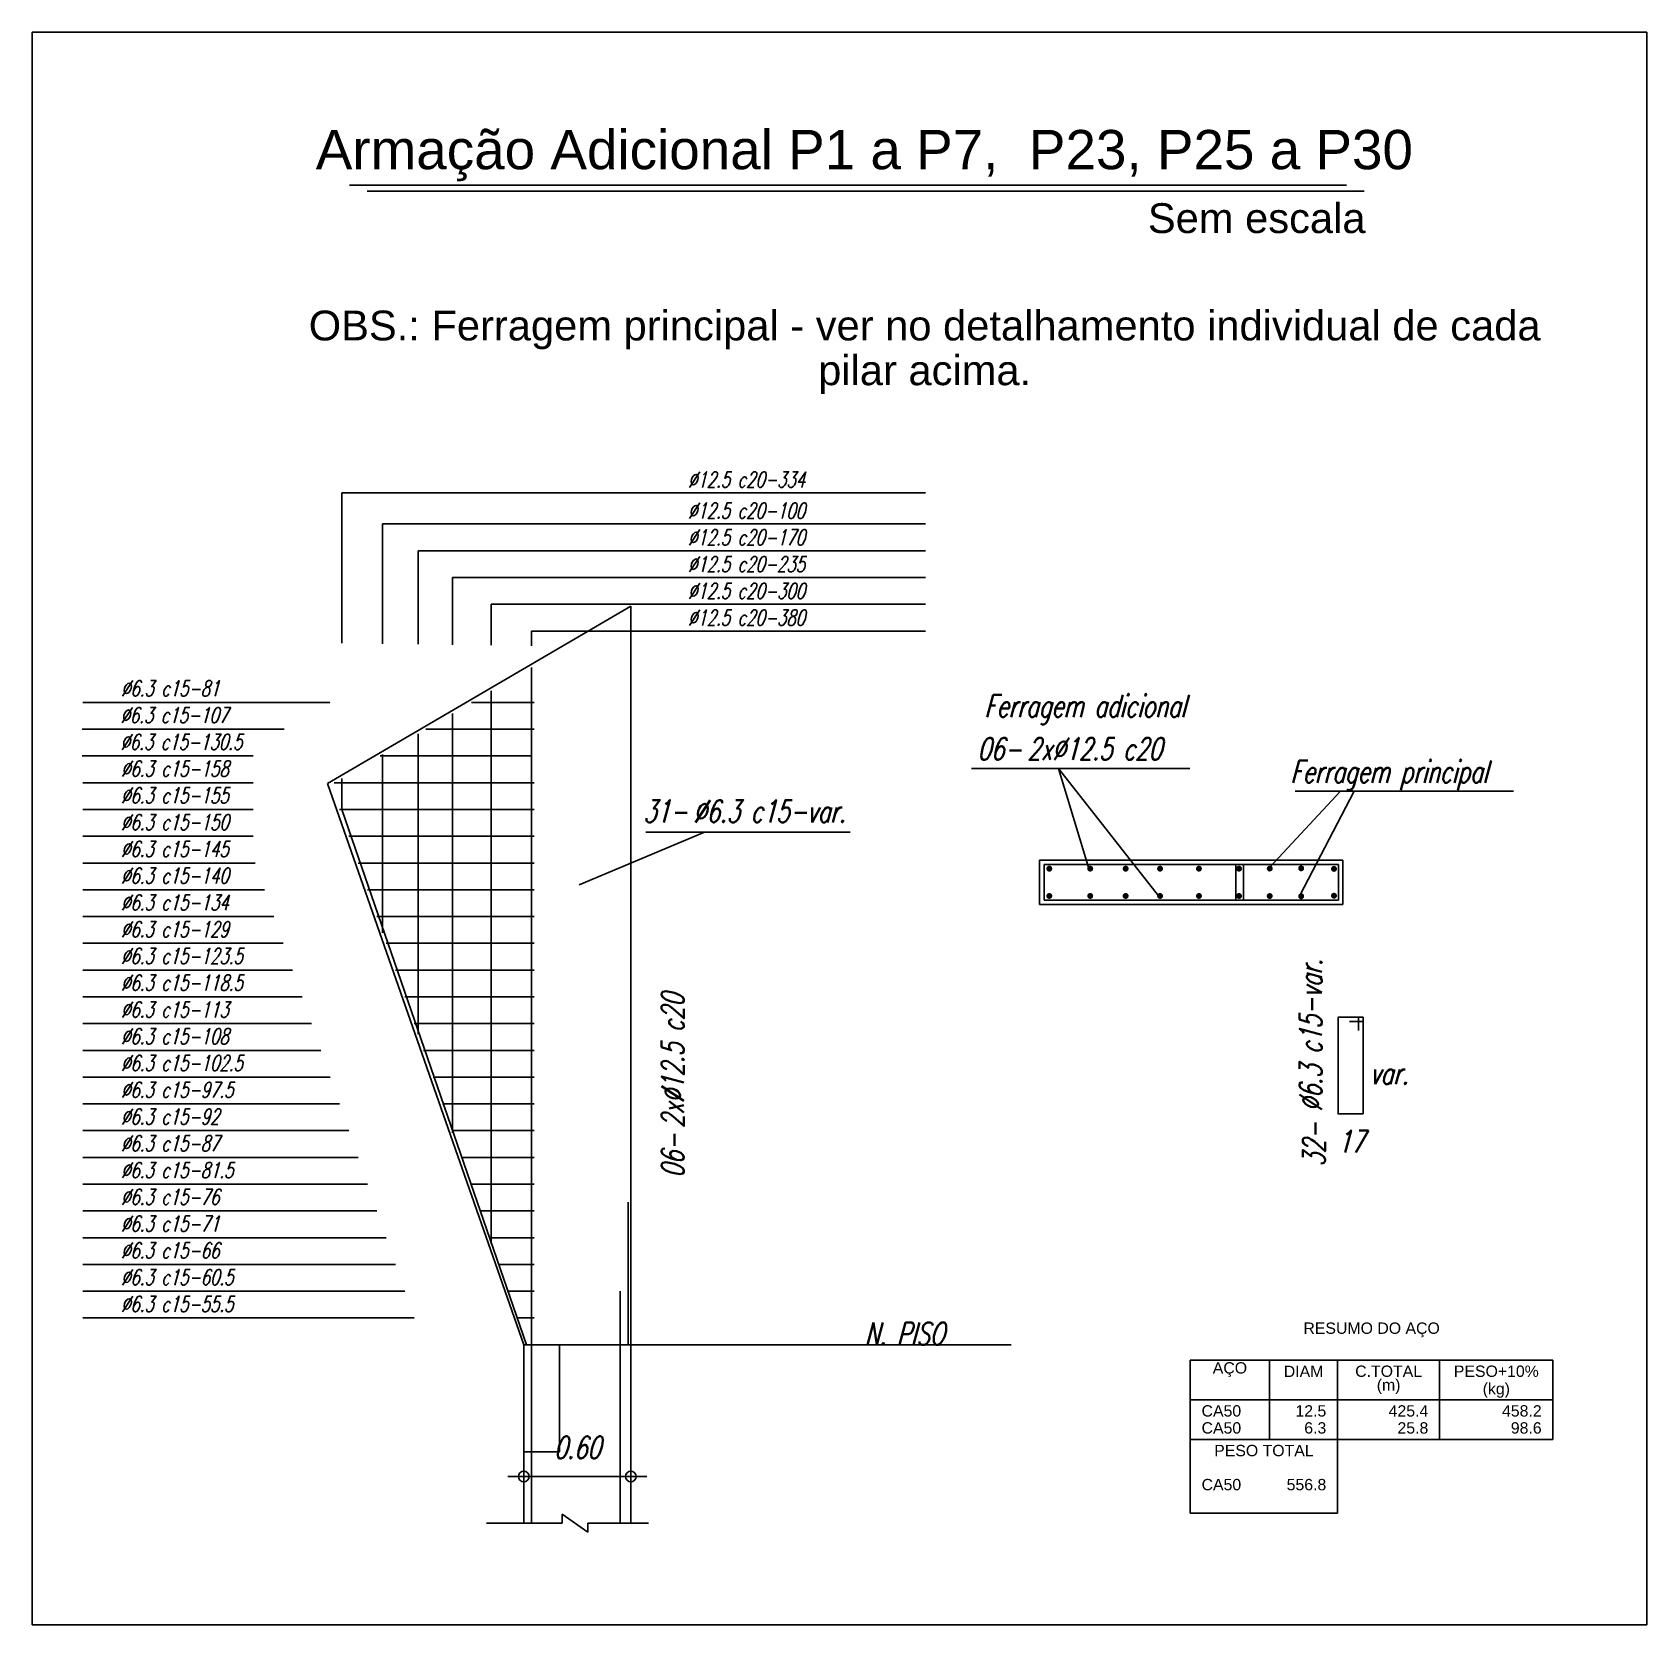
# Model space of a CAD drawing. Extents: x 25 to 1028, y -81 to 176.
# Drawn here: x 859.15 to 868.2, y 106.96 to 115.89 of the extents above; entities that cross this region are included whole.
import ezdxf

# ---------------------------------------------------------------- set-up
doc = ezdxf.new("R2010")
doc.units = 0
doc.header["$LTSCALE"] = 0.3
doc.header["$PDSIZE"] = 0.1
doc.layers.get('0').update_dxf_attribs({"linetype": 'CONTINUOUS'})
doc.layers.get('Defpoints').update_dxf_attribs({"linetype": 'CONTINUOUS'})
for name, color, linetype in [('ARMAÇÃO', 4, 'CONTINUOUS'), ('CARIMBO', 1, 'CONTINUOUS'), ('CORTE', 1, 'CONTINUOUS'), ('DT-Relação_do_aço', 9, 'CONTINUOUS'), ('FORMA', 6, 'CONTINUOUS'), ('TEXTO1', 1, 'CONTINUOUS')]:
    doc.layers.add(name, color=color, linetype=linetype)
doc.layers.add('VPort', color=45, linetype='CONTINUOUS', plot=False)
doc.styles.add('Arial', font='arial.ttf')
doc.styles.add('E100', font='romans.shx', dxfattribs={"width": 0.7, "oblique": 15, "height": 0.125})
doc.dimstyles.get("Standard").update_dxf_attribs({"dimtxt": 0.18, "dimasz": 0.18, "dimexe": 0.18, "dimexo": 0.0625, "dimgap": 0.09, "dimtad": 0, "dimtih": 1, "dimtoh": 1, "dimdec": 4, "dimzin": 0, "dimdsep": 46, "dimtxsty": 'Standard', "dimcen": 0.09, "dimadec": 0, "dimazin": 0, "dimtfac": 1, "dimtdec": 4, "dimtofl": 0, "dimtmove": 0, "dimatfit": 3, "dimfxl": 1, "dimtolj": 1, "dimtzin": 0, "dimarcsym": 0})

msp = doc.modelspace()

# ---------------------------------------------------------------- texts
at = {"layer": 'CARIMBO', "style": 'E100', "oblique": 15, "width": 0.7}
for s, height, p in [('%%C12.5 c20-334', 0.0875, (862.82827912, 113.33865246)), ('%%C12.5 c20-100', 0.0875, (862.82827912, 113.16448206)), ('%%C12.5 c20-170', 0.0875, (862.82827912, 113.01448206)), ('%%C12.5 c20-235', 0.0875, (862.82827912, 112.86448206)), ('%%C12.5 c20-300', 0.0875, (862.82827912, 112.71448206)), ('%%C12.5 c20-380', 0.0875, (862.82827912, 112.56448206)), ('%%C6.3 c15-81', 0.0875, (859.65092968, 112.16812158)), ('Ferragem adicional ', 0.125, (864.49059096, 112.05126193)), ('%%C6.3 c15-107', 0.0875, (859.64783069, 112.01812158)), ('%%C6.3 c15-130.5', 0.0875, (859.64783069, 111.86812158)), ('06-', 0.125, (864.45129499, 111.81059682)), ('2x%%C12.5 c20', 0.125, (864.73099715, 111.81059682)), ('%%C6.3 c15-158', 0.0875, (859.65092968, 111.71812158)), ('Ferragem principal', 0.125, (866.20637337, 111.68320824)), ('%%C6.3 c15-155', 0.0875, (859.65092968, 111.56812158)), ('31-', 0.125, (862.57788007, 111.46100819)), ('%%C6.3 c15-var.', 0.125, (862.85758223, 111.46100819)), ('%%C6.3 c15-150', 0.0875, (859.65092968, 111.41812158)), ('%%C6.3 c15-145', 0.0875, (859.65092968, 111.26812158)), ('%%C6.3 c15-140', 0.0875, (859.65092968, 111.11812158)), ('%%C6.3 c15-134', 0.0875, (859.65092968, 110.96812158)), ('%%C6.3 c15-129', 0.0875, (859.65092968, 110.81812158)), ('%%C6.3 c15-123.5', 0.0875, (859.65092968, 110.66812158)), ('%%C6.3 c15-118.5', 0.0875, (859.65092968, 110.51812158)), ('%%C6.3 c15-113', 0.0875, (859.65092968, 110.36812158)), ('%%C6.3 c15-108', 0.0875, (859.65092968, 110.21812158)), ('%%C6.3 c15-102.5', 0.0875, (859.65092968, 110.06812158)), ('var.', 0.125, (866.6497032, 109.99299191)), ('%%C6.3 c15-97.5', 0.0875, (859.65092968, 109.91812158)), ('%%C6.3 c15-92', 0.0875, (859.65092968, 109.76812158)), ('%%C6.3 c15-87', 0.0875, (859.65092968, 109.61812158)), ('17', 0.125, (866.47027938, 109.6099567)), ('%%C6.3 c15-81.5', 0.0875, (859.65092968, 109.46812158)), ('%%C6.3 c15-76', 0.0875, (859.65092968, 109.31812158)), ('%%C6.3 c15-71', 0.0875, (859.65092968, 109.16812158)), ('%%C6.3 c15-66', 0.0875, (859.65092968, 109.01812158)), ('%%C6.3 c15-60.5', 0.0875, (859.65092968, 108.86812158)), ('%%C6.3 c15-55.5', 0.0875, (859.65092968, 108.71812158)), ('N. PISO', 0.125, (863.81987253, 108.53328173))]:
    msp.add_text(s, height=height, dxfattribs=at).set_placement(p)
for s, p in [('Ø6.3 c15-var.', (866.38153001, 109.83956165)), ('2x%%C12.5 c20', (862.80604888, 109.74827438)), ('32-', (866.39958981, 109.53189728)), ('06-', (862.80604888, 109.46857221))]:
    msp.add_text(s, height=0.125, rotation=90, dxfattribs=at).set_placement(p)
at = {"layer": 'DT-Relação_do_aço', "color": 7, "char_height": 0.06354, "line_spacing_factor": 0.9, "style": 'Arial'}
for s, insert, width, attachment_point in [('RESUMO DO AÇO', (866.66051956, 108.57490084), 1.4943964663, 8), ('AÇO', (865.86641956, 108.35230084), 0.3759274963, 8), ('DIAM', (866.27921956, 108.35230084), 0.4343486613, 8), ('C.TOTAL', (866.75591956, 108.35230084), 0.732381271, 8), ('PESO+10%', (867.35951956, 108.35230084), 0.9313519053, 8), ('(m)', (866.75591956, 108.25720084), 0.2599318499, 8), ('(kg)', (867.35951956, 108.23623264), 0.2988792933, 8), ('CA50', (865.70741956, 108.13000084), 0.4343486613, 7), ('12.5', (866.40641956, 108.13000084), 0.3378267366, 9), ('425.4', (866.97821956, 108.13000084), 0.4343486613, 9), ('458.2', (867.61361956, 108.13000084), 0.4343486613, 9), ('CA50', (865.70741956, 108.03460084), 0.4343486613, 7), ('6.3', (866.40641956, 108.03460084), 0.2413048118, 9), ('25.8', (866.97821956, 108.03460084), 0.530870586, 9), ('98.6', (867.61361956, 108.03460084), 0.4343486613, 9), ('PESO TOTAL', (866.05691956, 107.90770084), 1.0896817293, 8), ('CA50', (865.70741956, 107.71690084), 0.4343486613, 7), ('556.8', (866.40641956, 107.71690084), 0.4343486613, 9)]:
    msp.add_mtext(s, dxfattribs=dict(at, insert=insert, width=width, attachment_point=attachment_point))
at = {"layer": 'TEXTO1', "attachment_point": 8, "line_spacing_factor": 0.9, "style": 'Arial'}
for s, insert, char_height, width in [('Armação Adicional P1 a P7,  P23, P25 a P30', (863.81738777, 115.05393535), 0.22, 6.2861137477), ('Sem escala', (866.01644743, 114.76146835), 0.16715428, 4.1211753206), ('OBS.: Ferragem principal - ver no detalhamento individual de cada pilar acima.', (864.15533052, 113.86093247), 0.1671542799, 7.0771050893)]:
    msp.add_mtext(s, dxfattribs=dict(at, insert=insert, char_height=char_height, width=width))

# ---------------------------------------------------------------- blocks, each defined once
blk = doc.blocks.new('DOT')
for p, q in [((1.5, 0), (-1.5, 0)), ((0, -1.5), (0, 1.5))]:
    blk.add_line(p, q)
blk.add_circle((0, 0), 0.5)
blk = doc.blocks.new('*D1124')
at = {"layer": 'Defpoints', "color": 0}
for p in [(862.5084, 107.7951), (861.9084, 107.5542), (862.5084, 107.5542)]:
    blk.add_point(p, dxfattribs=at)
at = {"layer": 'FORMA', "lineweight": -2}
for p, q in [((861.9084, 107.6542), (861.9084, 107.8951)), ((862.5084, 107.6542), (862.5084, 107.8951)), ((861.9684, 107.7951), (862.4484, 107.7951))]:
    blk.add_line(p, q, dxfattribs=at)
at = {"layer": 'FORMA', "lineweight": -2, "xscale": 0.06, "yscale": 0.06, "zscale": 0.06, "rotation": 180}
blk.add_blockref('DOT', (861.9084, 107.7951), dxfattribs=at)
at = {"layer": 'FORMA', "lineweight": -2, "xscale": 0.06, "yscale": 0.06, "zscale": 0.06}
blk.add_blockref('DOT', (862.5084, 107.7951), dxfattribs=at)
at = {"layer": 'FORMA', "color": 2, "insert": (862.2084, 107.9576), "char_height": 0.125, "attachment_point": 5, "style": 'E100'}
blk.add_mtext('\\A1;0.60', dxfattribs=at)
blk = doc.blocks.new('_DOT')
at = {"color": 0, "linetype": 'ByBlock', "lineweight": -2}
blk.add_line((-0.5, 0), (-1, 0), dxfattribs=at)
at = {"color": 0, "linetype": 'ByBlock', "const_width": 0.5}
blk.add_lwpolyline([(-0.25, 0, 1), (0.25, 0, 1)], format="xyb", close=True, dxfattribs=at)

# ---------------------------------------------------------------- dimensions: what is measured, and where the dimension line sits
at = {"layer": 'FORMA'}
dim = msp.add_linear_dim(base=(862.50841723, 107.79511639), p1=(861.90841723, 107.55421352), p2=(862.50841723, 107.55421352), text='0.60', dimstyle='Standard', override={"dimscale": 0.1, "dimtxt": 0.125, "dimasz": 0.6, "dimexe": 1, "dimexo": 1, "dimgap": 1, "dimtad": 1, "dimtih": 0, "dimtoh": 0, "dimlfac": 1000, "dimzin": 12, "dimtxsty": 'E100', "dimblk1": 'DOT', "dimblk2": 'DOT', "dimsah": 1, "dimcen": 0.3, "dimclrd": 256, "dimclre": 256, "dimclrt": 2, "dimadec": 2, "dimtofl": 1, "dimtmove": 2, "dimldrblk": 'DOT', "dimtvp": 1, "dimtzin": 12}, dxfattribs=at)
dim.commit()
dim.dimension.update_dxf_attribs({"geometry": '*D1124', "text_midpoint": (862.20841723, 107.95761639)})

# ---------------------------------------------------------------- linework, layer by layer
for p, q in [((860.8877974, 112.4658433), (860.8877974, 113.30767572)), ((860.8877974, 113.30767572), (864.16024248, 113.30767572)), ((861.11703454, 112.46240462), (861.11703454, 113.13350533)), ((861.11703454, 113.13350533), (864.16024248, 113.13350533)), ((861.31570911, 112.45942439), (861.31570911, 112.98350533)), ((861.31570911, 112.98350533), (864.16024248, 112.98350533)), ((861.50865245, 112.45653013), (861.50865245, 112.83350533)), ((861.50865245, 112.83350533), (864.16024248, 112.83350533)), ((861.72643309, 112.45326329), (861.72643309, 112.68350533)), ((861.72643309, 112.68350533), (864.16024248, 112.68350533)), ((861.95135864, 112.44988928), (861.95135864, 112.53350533)), ((861.95135864, 112.53350533), (864.16024248, 112.53350533))]:
    msp.add_line(p, q)
at = {"layer": 'ARMAÇÃO'}
for p, q in [((861.72643309, 112.19785713), (861.72643309, 109.09904688)), ((861.50865245, 112.07050638), (861.50865245, 109.72172684)), ((861.31570911, 111.95767963), (861.31570911, 110.27339184)), ((861.11703454, 111.84150146), (861.11703454, 110.8414436)), ((860.8877974, 111.70745133), (860.8877974, 111.53328094)), ((860.8877974, 111.53328094), (861.92428077, 108.53328094)), ((864.82447806, 111.22509275), (866.47447806, 111.22509275)), ((864.82447806, 111.02509275), (864.82447806, 111.22509275)), ((865.89947806, 111.02509275), (865.89947806, 111.22509275)), ((865.92447806, 111.22509275), (866.47447806, 111.22509275)), ((865.94226766, 111.02509275), (865.94226766, 111.22509275)), ((866.47447806, 111.02509275), (866.47447806, 111.22509275)), ((864.82447806, 111.02509275), (866.47447806, 111.02509275)), ((865.92447806, 111.02509275), (866.47447806, 111.02509275)), ((866.61244264, 110.34419051), (866.53744264, 110.34419051)), ((866.58744264, 110.36919051), (866.58744264, 110.29419051))]:
    msp.add_line(p, q, dxfattribs=at)
at = {"layer": 'ARMAÇÃO', "color": 1}
for p, q in [((864.79947806, 111.25009275), (866.49947806, 111.25009275)), ((864.79947806, 111.00009275), (864.79947806, 111.25009275)), ((866.49947806, 111.00009275), (866.49947806, 111.25009275)), ((864.79947806, 111.00009275), (866.49947806, 111.00009275))]:
    msp.add_line(p, q, dxfattribs=at)
at = {"layer": 'ARMAÇÃO'}
for points in [[(861.95135864, 112.32938599), (861.95135864, 107.53354192)], [(862.44883092, 108.83328094), (862.44883092, 107.53354192)]]:
    msp.add_lwpolyline(points, dxfattribs=at)
at = {"layer": 'ARMAÇÃO', "const_width": 0.01663273}
for points in [[(864.84569945, 111.20155261, -1), (864.86233218, 111.20155261, -1)], [(865.07493659, 111.20155261, -1), (865.09156932, 111.20155261, -1)], [(865.27361116, 111.20155261, -1), (865.29024389, 111.20155261, -1)], [(865.4665545, 111.20155261, -1), (865.48318723, 111.20155261, -1)], [(865.68433513, 111.20155261, -1), (865.70096787, 111.20155261, -1)], [(865.90926068, 111.20155261, -1), (865.92589342, 111.20155261, -1)], [(866.08121017, 111.20218302, -1), (866.09784291, 111.20218302, -1)], [(866.25738759, 111.20345703, -1), (866.27402032, 111.20345703, -1)], [(866.44132696, 111.20036606, -1), (866.45795969, 111.20036606, -1)], [(864.84569945, 111.04863288, 1), (864.86233218, 111.04863288, 1)], [(865.07493659, 111.04863288, 1), (865.09156932, 111.04863288, 1)], [(865.27361116, 111.04863288, 1), (865.29024389, 111.04863288, 1)], [(865.4665545, 111.04863288, 1), (865.48318723, 111.04863288, 1)], [(865.68433513, 111.04863288, 1), (865.70096787, 111.04863288, 1)], [(865.90926068, 111.04863288, 1), (865.92589342, 111.04863288, 1)], [(866.08121017, 111.04800247, 1), (866.09784291, 111.04800247, 1)], [(866.25738759, 111.04672846, 1), (866.27402032, 111.04672846, 1)], [(866.44132696, 111.04981943, 1), (866.45795969, 111.04981943, 1)]]:
    msp.add_lwpolyline(points, format="xyb", close=True, dxfattribs=at)
at = {"layer": 'ARMAÇÃO'}
msp.add_lwpolyline([(866.61244264, 109.8270288), (866.47244264, 109.8270288), (866.47244264, 110.36919051), (866.61244264, 110.36919051)], close=True, dxfattribs=at)
at = {"layer": 'CARIMBO'}
for p, q in [((860.93129648, 115.03201379), (866.51933233, 115.03201379)), ((861.03093851, 114.99879978), (866.61897436, 114.99879978)), ((862.50841723, 112.67251143), (860.80841723, 111.67840888)), ((862.50841723, 112.67251143), (862.50841723, 109.33328094)), ((861.96635864, 112.13328094), (861.61600229, 112.13328094)), ((861.96635864, 111.98328094), (861.35948952, 111.98328094)), ((861.94825965, 111.83328094), (861.10297674, 111.83328094)), ((864.41861218, 111.76370018), (865.64182888, 111.76370018)), ((864.9059478, 111.76370018), (865.07493659, 111.20155261)), ((864.9059478, 111.76370018), (865.4665545, 111.04863288)), ((861.90841723, 108.53328094), (860.80841723, 111.67840888)), ((861.96635864, 111.68328094), (860.84646397, 111.68328094)), ((866.48545522, 111.6363116), (866.08952654, 111.21049938)), ((866.23204105, 111.6363116), (867.45525776, 111.6363116)), ((866.56342904, 111.6363116), (866.25832819, 111.05057035)), ((861.96635864, 111.53328094), (860.8750663, 111.53328094)), ((862.92196514, 111.40625643), (862.21953219, 111.11146731)), ((862.5918382, 111.40625643), (863.73770566, 111.40625643)), ((861.96635864, 111.38328094), (860.9275284, 111.38328094)), ((861.96635864, 111.23328094), (860.97999049, 111.23328094)), ((861.96635864, 111.08328094), (861.03245259, 111.08328094)), ((861.96635864, 110.93328094), (861.08491468, 110.93328094)), ((861.96635864, 110.78328094), (861.13737678, 110.78328094)), ((861.96635864, 110.63328094), (861.18983887, 110.63328094)), ((861.96635864, 110.48328094), (861.24230097, 110.48328094)), ((861.96635864, 110.33328094), (861.29476306, 110.33328094)), ((861.96635864, 110.18328094), (861.34722516, 110.18328094)), ((861.96635864, 110.03328094), (861.39968725, 110.03328094)), ((861.96635864, 109.88328094), (861.45214935, 109.88328094)), ((861.96635864, 109.73328094), (861.50461144, 109.73328094)), ((861.96635864, 109.58328094), (861.55707353, 109.58328094)), ((861.96635864, 109.43328094), (861.60953563, 109.43328094)), ((862.49341723, 109.33328094), (862.49341723, 108.53328094)), ((862.50841723, 109.33328094), (862.50841723, 108.53328094)), ((861.96635864, 109.28328094), (861.66199772, 109.28328094)), ((861.96635864, 109.13328094), (861.71445982, 109.13328094)), ((861.96635864, 108.98328094), (861.76692191, 108.98328094)), ((861.96635864, 108.83328094), (861.81938401, 108.83328094)), ((861.96635864, 108.68328094), (861.8718461, 108.68328094)), ((862.50841723, 108.53328094), (861.90841723, 108.53328094)), ((862.50841723, 108.53328094), (864.64095253, 108.53328094))]:
    msp.add_line(p, q, dxfattribs=at)
at = {"layer": 'CARIMBO', "color": 7}
for p, q in [((859.43668011, 112.13328094), (860.82099967, 112.13328094)), ((859.43358113, 111.98328094), (860.5644869, 111.98328094)), ((859.43358113, 111.83328094), (860.39233618, 111.83328094)), ((859.43668011, 111.68328094), (860.39233618, 111.68328094)), ((859.43668011, 111.53328094), (860.39233618, 111.53328094)), ((859.43668011, 111.38328094), (860.39233618, 111.38328094)), ((859.43668011, 111.23328094), (860.40305726, 111.23328094)), ((859.43668011, 111.08328094), (860.45551935, 111.08328094)), ((859.43668011, 110.93328094), (860.50798145, 110.93328094)), ((859.43668011, 110.78328094), (860.56044354, 110.78328094)), ((859.43668011, 110.63328094), (860.61290564, 110.63328094)), ((859.43668011, 110.48328094), (860.66536773, 110.48328094)), ((859.43668011, 110.33328094), (860.71782982, 110.33328094)), ((859.43668011, 110.18328094), (860.77029192, 110.18328094)), ((859.43668011, 110.03328094), (860.82275401, 110.03328094)), ((859.43668011, 109.88328094), (860.87521611, 109.88328094)), ((859.43668011, 109.73328094), (860.9276782, 109.73328094)), ((859.43668011, 109.58328094), (860.9801403, 109.58328094)), ((859.43668011, 109.43328094), (861.03260239, 109.43328094)), ((859.43668011, 109.28328094), (861.08506449, 109.28328094)), ((859.43668011, 109.13328094), (861.13752658, 109.13328094)), ((859.43668011, 108.98328094), (861.18998868, 108.98328094)), ((859.43668011, 108.83328094), (861.24245077, 108.83328094)), ((859.43668011, 108.68328094), (861.29491287, 108.68328094))]:
    msp.add_line(p, q, dxfattribs=at)
at = {"layer": 'CARIMBO'}
msp.add_lwpolyline([(861.90841683, 108.53328094), (862.10841683, 108.53328094), (862.10841683, 107.93328094), (861.90841683, 107.93328094)], close=True, dxfattribs=at)
at = {"layer": 'CORTE'}
for p, q in [((861.90841723, 108.53328094), (861.90841723, 107.53354192)), ((862.50841723, 108.53328094), (862.50841723, 107.53354192))]:
    msp.add_line(p, q, dxfattribs=at)
at = {"layer": 'DT-Relação_do_aço', "linetype": 'Continuous'}
for p, q in [((865.64393956, 108.44773264), (867.67721956, 108.44773264)), ((865.64393956, 108.44773264), (865.64393956, 108.00295264)), ((866.08871956, 108.44773264), (866.08871956, 108.00295264)), ((866.46995956, 108.44773264), (866.46995956, 108.00295264)), ((867.04181956, 108.44773264), (867.04181956, 108.00295264)), ((867.67721956, 108.44773264), (867.67721956, 108.00295264)), ((865.64393956, 108.22534264), (867.67721956, 108.22534264)), ((865.64393956, 108.00295264), (867.67721956, 108.00295264)), ((865.64393956, 108.00295264), (865.64393956, 107.58994264)), ((866.46995956, 108.00295264), (866.46995956, 107.58994264)), ((865.64393956, 107.58994264), (866.46995956, 107.58994264))]:
    msp.add_line(p, q, dxfattribs=at)
at = {"layer": 'VPort'}
for p, q in [((861.69989996, 107.53354192), (862.12359285, 107.53354192)), ((862.12359285, 107.58396928), (862.12359285, 107.53354192)), ((862.12359285, 107.58396928), (862.26798564, 107.48244536)), ((862.26798564, 107.48244536), (862.26798564, 107.53354192)), ((862.26798564, 107.53354192), (862.60659478, 107.53354192))]:
    msp.add_line(p, q, dxfattribs=at)
msp.add_lwpolyline([(859.15355561, 115.88903882), (868.20248478, 115.88903882), (868.20248478, 106.9642707), (859.15355561, 106.9642707)], close=True, dxfattribs=at)

msp.set_redraw_order([(e.dxf.handle, doc.entitydb.next_handle()) for e in msp.query("TEXT MTEXT ATTDEF DIMENSION ARC_DIMENSION")])  # texts and dimensions are drawn at this point

doc.saveas('drawing.dxf')
